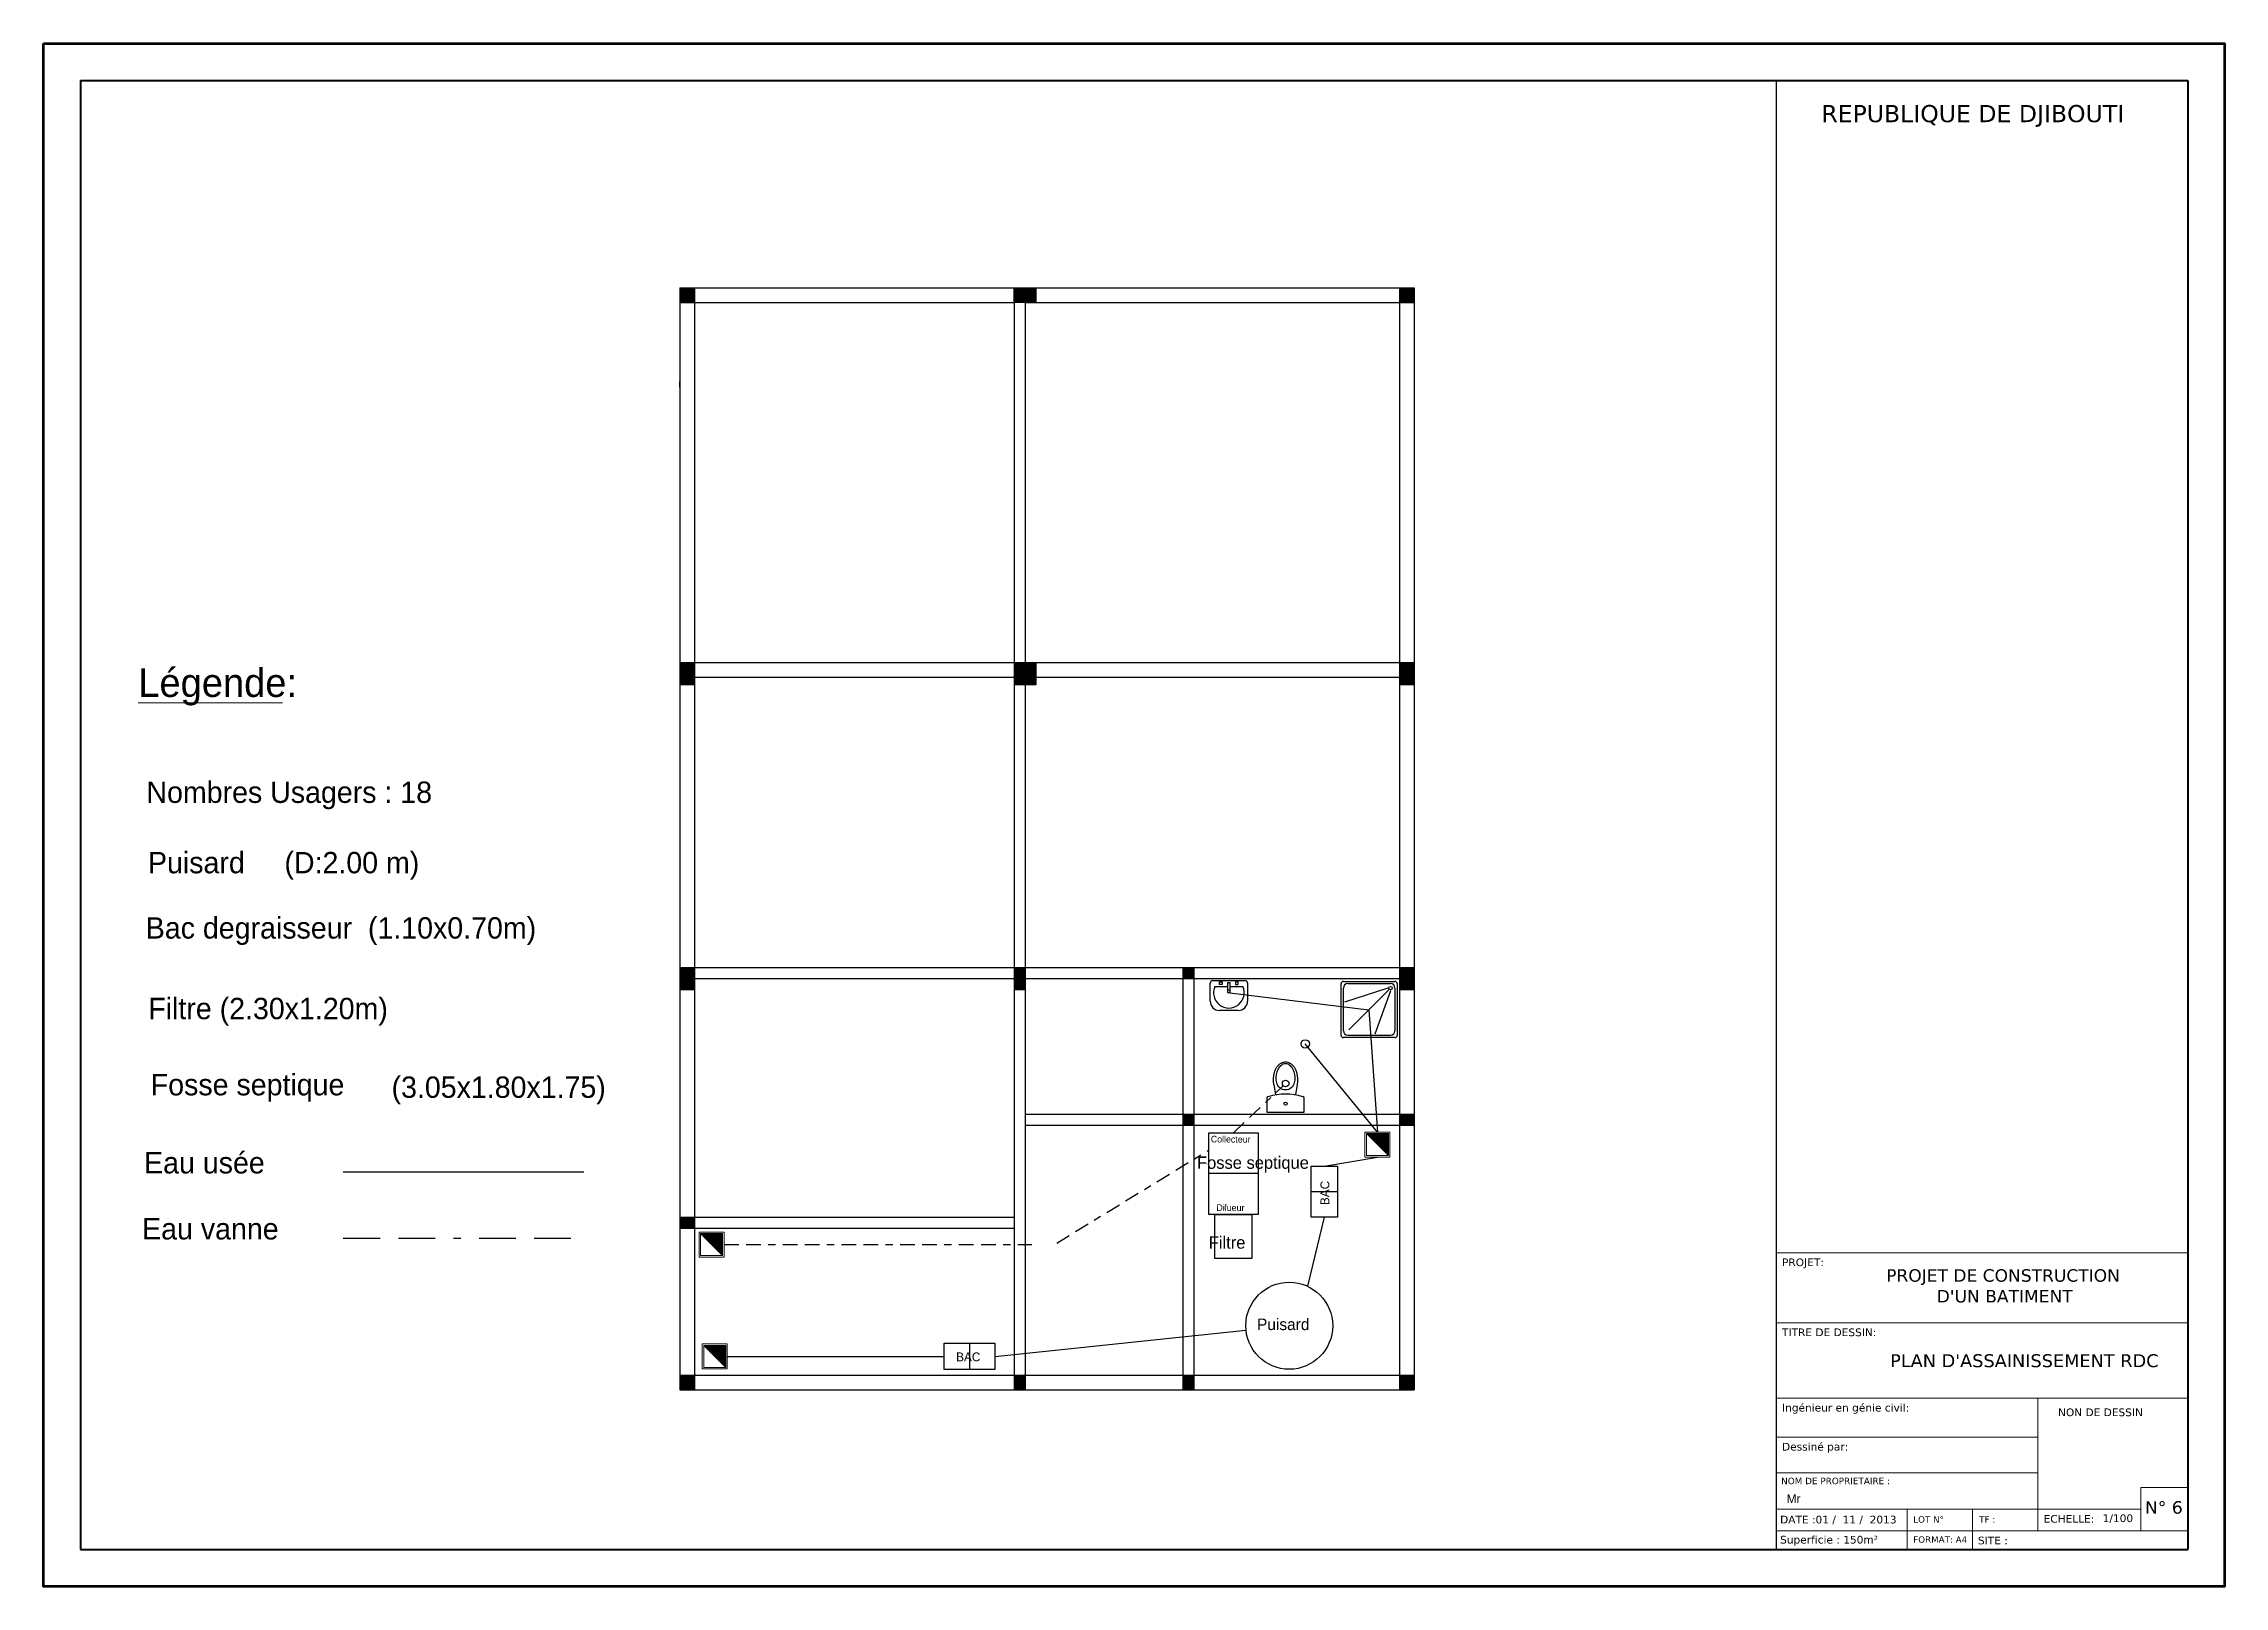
# Model space of a CAD drawing. Extents: x -110 to 3211, y -163 to 893.
# Drawn here: x 189.62 to 219.32, y 0.45 to 21.45 of the extents above; entities that cross this region are included whole.
import ezdxf

# ---------------------------------------------------------------- set-up
doc = ezdxf.new("R2010")
doc.units = 0
doc.header["$LTSCALE"] = 0.8
doc.header["$MEASUREMENT"] = 0
doc.linetypes.add('PB-EX41|BORDER4', pattern=[0.4375, 0.125, -0.0625, 0.125, -0.0625, 0, -0.0625])
doc.layers.get('0').update_dxf_attribs({"color": 5, "linetype": 'CONTINUOUS'})
doc.layers.add('Calque3', color=235, linetype='CONTINUOUS', lineweight=35)
for name, color, linetype in [('COMBLDG', 7, 'CONTINUOUS'), ('Cotation', 11, 'CONTINUOUS'), ('COTATITION', 5, 'CONTINUOUS'), ('DOORS', 1, 'CONTINUOUS'), ('ST-SANITAIRE', 180, 'CONTINUOUS'), ('WALL', 6, 'CONTINUOUS')]:
    doc.layers.add(name, color=color, linetype=linetype)
doc.styles.add('style1', font='FTLTLT.TTF', dxfattribs={"width": 0.8, "height": 30})

msp = doc.modelspace()

# ---------------------------------------------------------------- texts
at = {"layer": 'COMBLDG', "color": 7, "lineweight": 9, "attachment_point": 1}
for s, insert, char_height, width in [('\\pi1.6214;{\\fVerdana|b0|i0|c0|p34;REPUBLIQUE DE DJIBOUTI}', (212.207, 20.618, -0.623), 0.23381, 7.52173), ('{\\fVerdana|b0|i0|c0|p34;\\C55;PROJET:}', (213.293, 4.917, -0.147), 0.10489, 11.75043), ("\\pi1.5704;{\\fVerdana|b0|i0|c0|p34;PROJET DE CONSTRUCTION \\P\\pi2.259;D'UN BATIMENT }", (213.141, 4.77, 0.603), 0.16932, 6.38547), ('{\\fVerdana|b0|i0|c0|p34;\\C55;TITRE DE DESSIN:}', (213.293, 3.964, -0.147), 0.10489, 11.75043), ("{\\fVerdana|b0|i0|c0|p34;PLAN D'ASSAINISSEMENT RDC}", (214.765, 3.613, -0.663), 0.17573, 5.65342), ('{\\fVerdana|b0|i0|c0|p34;\\C55;Ingénieur en génie civil:}', (213.293, 2.938, -0.147), 0.10489, 11.75043), ('{\\fVerdana|b0|i0|c0|p34;NON DE DESSIN}', (217.052, 2.875, -0.478), 0.10489, 11.75043), ('{\\fVerdana|b0|i0|c0|p34;\\C55;Dessiné par:}', (213.293, 2.407, -0.323), 0.10489, 11.75043), ('{\\fVerdana|b0|i0|c0|p34;\\C55;NOM DE PROPRIETAIRE :}', (213.281, 1.932, -0.094), 0.08772, 9.82617), ('{\\fArial|b0|i0|c0|p34; \\fColonna MT|b0|i0|c0|p82; \\H1.143x;Mr }', (213.277, 1.706, -0.176), 0.10489, 11.75043), ('{\\fVerdana|b0|i0|c0|p34;N° 6}', (218.236, 1.613, -0.12), 0.1704, 19.08879), ('{\\fVerdana|b0|i0|c0|p34;DATE :01 /  11 /  2013}', (213.267, 1.415, -0.323), 0.10489, 11.75043), ('{\\fVerdana|b0|i0|c0|p34;LOT N° }', (215.08, 1.408, -0.228), 0.08651, 9.69138), ('{\\fVerdana|b0|i0|c0|p34;TF : }', (215.978, 1.408, -0.267), 0.08651, 9.69138), ('{\\fVerdana|b0|i0|c0|p34;ECHELLE:}', (216.856, 1.425, -0.668), 0.10489, 11.75043), ('{\\fVerdana|b0|i0|c0|p34;1/100}', (217.66, 1.433, -0.565), 0.10489, 11.75043), ('{\\fVerdana|b0|i0|c0|p34;Superficie : 150m²}', (213.267, 1.141, -0.32), 0.10489, 11.75043), ('{\\fVerdana|b0|i0|c0|p34;FORMAT: A4}', (215.08, 1.133, -0.264), 0.08651, 9.69138), ('{\\fVerdana|b0|i0|c0|p34;SITE : }', (215.961, 1.13, -0.323), 0.10489, 11.75043)]:
    msp.add_mtext(s, dxfattribs=dict(at, insert=insert, char_height=char_height, width=width))
at = {"layer": 'Cotation', "color": 5, "linetype": 'Continuous', "lineweight": 20}
for s, p in [('Collecteur', (205.513, 6.497)), ('Dilueur', (205.59, 5.564, 0.476))]:
    msp.add_text(s, height=0.09, rotation=359.4722, dxfattribs=at).set_placement(p)
at = {"layer": 'DOORS', "color": 7, "linetype": 'Continuous', "lineweight": 13, "style": 'style1'}
for s, height, p in [('Légende:', 0.3877, (190.907, 12.56, -7.109)), ('Nombres Usagers : 18 ', 0.29078, (191.018, 11.118, -7.109)), ('Puisard     (D:2.00 m)', 0.29078, (191.039, 10.16, -7.109)), ('Bac degraisseur  (1.10x0.70m)', 0.29078, (191.009, 9.271, -7.109)), ('Filtre (2.30x1.20m)', 0.29078, (191.043, 8.174, -7.109)), ('Fosse septique', 0.29078, (191.077, 7.137, -7.109)), (' (3.05x1.80x1.75)', 0.29078, (194.248, 7.103, -7.109)), ('Eau usée', 0.2908, (190.986, 6.074, -7.109)), ('Eau vanne', 0.2908, (190.959, 5.175, -7.109))]:
    msp.add_text(s, height=height, dxfattribs=at).set_placement(p)
at = {"layer": 'ST-SANITAIRE', "color": 7, "lineweight": 25, "attachment_point": 1}
for s, insert, char_height, width, rotation in [('Fosse septique', (205.326, 6.305), 0.16797, 1.67864, 359.9993), ('BAC', (207.007, 5.643), 0.1202, 0.16946, 89.9993), ('Filtre', (205.486, 5.218), 0.168, 0.23673, 359.9993), ('Puisard', (206.143, 4.099), 0.1575, 0.22195, 359.9993), ('BAC', (202.045, 3.637), 0.1202, 0.16946, 359.9993)]:
    msp.add_mtext(s, dxfattribs=dict(at, insert=insert, char_height=char_height, width=width, rotation=rotation))

# ---------------------------------------------------------------- blocks, each defined once
blk = doc.blocks.new('regar')
at = {"layer": 'Calque3', "ltscale": 0.3}
blk.add_hatch(color=0, dxfattribs=at).paths.add_polyline_path([(-7.149, 102.338), (-7.449, 102.338), (-7.149, 102.038)])
at = {"lineweight": 0, "ltscale": 0.3}
for p, q in [((-7.469, 102.358), (-7.129, 102.358)), ((-7.469, 102.018), (-7.469, 102.358)), ((-7.449, 102.338), (-7.149, 102.338)), ((-7.449, 102.038), (-7.449, 102.338)), ((-7.449, 102.338), (-7.149, 102.038)), ((-7.149, 102.338), (-7.149, 102.038)), ((-7.129, 102.358), (-7.129, 102.018)), ((-7.129, 102.018), (-7.469, 102.018)), ((-7.149, 102.038), (-7.449, 102.038))]:
    blk.add_line(p, q, dxfattribs=at)

# ---------------------------------------------------------------- linework, layer by layer
at = {"color": 5, "lineweight": 40}
for p, q in [((190.118, 20.953), (218.818, 20.953)), ((190.118, 20.953), (190.118, 0.953)), ((218.818, 20.953), (218.818, 0.953)), ((190.118, 0.953), (218.818, 0.953))]:
    msp.add_line(p, q, dxfattribs=at)
for p, q in [((205.505, 8.42), (205.505, 8.662)), ((205.543, 8.701), (205.976, 8.701)), ((205.568, 8.62), (205.747, 8.62)), ((205.632, 8.646), (205.632, 8.684)), ((205.632, 8.684), (205.67, 8.684)), ((205.67, 8.646), (205.632, 8.646)), ((205.67, 8.684), (205.67, 8.646)), ((205.747, 8.671), (205.772, 8.671)), ((205.747, 8.531), (205.747, 8.671)), ((205.772, 8.671), (205.772, 8.531)), ((205.772, 8.62), (205.951, 8.62)), ((205.887, 8.684), (205.849, 8.684)), ((205.849, 8.684), (205.849, 8.646)), ((205.849, 8.646), (205.887, 8.646)), ((205.887, 8.646), (205.887, 8.684)), ((206.015, 8.662), (206.015, 8.42)), ((207.288, 7.954), (207.288, 8.658)), ((207.319, 8.689), (208.022, 8.689)), ((207.38, 8.658), (207.961, 8.658)), ((208.053, 8.658), (208.053, 7.954)), ((205.772, 8.569), (205.747, 8.569)), ((205.772, 8.531), (205.747, 8.531)), ((207.319, 8.016), (207.319, 8.597)), ((207.923, 8.597), (207.334, 8.406)), ((207.938, 8.574), (207.395, 8.031)), ((207.961, 8.559), (207.747, 7.97)), ((208.022, 8.597), (208.022, 8.016)), ((205.887, 8.293), (205.632, 8.293)), ((208.022, 7.924), (207.319, 7.924)), ((207.961, 7.954), (207.38, 7.954)), ((206.373, 7.284), (206.397, 7.142)), ((206.689, 7.284), (206.665, 7.142)), ((206.276, 7.101), (206.276, 6.909)), ((206.276, 6.909), (206.786, 6.909)), ((206.786, 6.909), (206.786, 7.101))]:
    msp.add_line(p, q)
at = {"color": 5, "lineweight": 100}
msp.add_lwpolyline([(189.618, 21.453), (219.318, 21.453), (219.318, 0.453), (189.618, 0.453)], close=True, dxfattribs=at)
msp.add_lwpolyline([(206.373, 7.284, -0.118499), (206.38, 7.448, -0.081032), (206.415, 7.523, -0.107012), (206.472, 7.577, -0.137195), (206.531, 7.594, -0.137195), (206.591, 7.577, -0.107012), (206.648, 7.523, -0.081032), (206.683, 7.448, -0.118499), (206.689, 7.284, -0.069003)], format="xyb")
msp.add_lwpolyline([(206.411, 7.309, -0.118499), (206.417, 7.455, -0.081032), (206.447, 7.519, -0.107012), (206.492, 7.561, -0.137195), (206.531, 7.572, -0.137195), (206.57, 7.561, -0.107012), (206.615, 7.519, -0.081032), (206.645, 7.455, -0.118499), (206.651, 7.309, -0.820787)], format="xyb", close=True)
for centre, radius in [((207.961, 8.597), 0.023), ((206.8, 7.837), 0.0573), ((206.533, 7.297), 0.045), ((206.533, 7.024), 0.02)]:
    msp.add_circle(centre, radius)
for centre, radius, start, end in [((205.543, 8.662), 0.0382, 90, 180), ((205.76, 8.535), 0.209, 156.067, 23.933), ((205.976, 8.662), 0.0382, 0, 90), ((207.319, 8.658), 0.0306, 90, 180), ((207.38, 8.597), 0.0612, 90, 180), ((207.961, 8.597), 0.0612, 0, 90), ((208.022, 8.658), 0.0306, 0, 90), ((205.632, 8.42), 0.127, 180, 270), ((205.887, 8.42), 0.127, 270, 0), ((207.319, 7.954), 0.0306, 180, 270), ((207.38, 8.016), 0.0612, 180, 270), ((207.961, 8.016), 0.0612, 270, 0), ((208.022, 7.954), 0.0306, 270, 0), ((206.531, 6.366), 0.789, 72.57, 107.4367), ((206.295, 7.101), 0.0185, 90.0033, 180.0033), ((206.768, 7.101), 0.0185, 0.0033, 90.0033)]:
    msp.add_arc(centre, radius, start, end)
at = {"layer": 'COMBLDG', "color": 7, "lineweight": 30}
msp.add_line((213.218, 0.953), (213.218, 20.953), dxfattribs=at)
at = {"layer": 'COMBLDG', "color": 7, "lineweight": 9}
for p, q in [((213.218, 4.995, 0.176), (218.818, 4.995, -0.565)), ((213.218, 4.042, 0.176), (218.818, 4.042, -0.565)), ((213.218, 3.016, 0.176), (218.818, 3.016, -0.565)), ((216.775, 3.016, -0.295), (216.775, 1.208, -0.532)), ((213.219, 2.485, 0), (216.775, 2.485, -0.47)), ((213.218, 1.997, 0.176), (216.775, 1.997, -0.295)), ((218.179, 1.797, -1.065), (218.818, 1.797, -1.13)), ((218.179, 1.797, 0), (218.179, 1.208, 0)), ((213.218, 1.502), (218.179, 1.502, -0.5)), ((214.997, 1.502, 0.039), (214.997, 0.953, -0.033)), ((215.886, 0.953, 0), (215.886, 1.502, 0)), ((213.218, 1.208, 0), (218.818, 1.208))]:
    msp.add_line(p, q, dxfattribs=at)
at = {"layer": 'COTATITION', "color": 5, "lineweight": 30, "ltscale": 0.3}
for p, q in [((206.157, 6.072), (205.485, 6.072)), ((206.879, 5.827), (207.24, 5.827)), ((202.228, 3.765), (202.228, 3.404))]:
    msp.add_line(p, q, dxfattribs=at)
at = {"layer": 'DOORS', "color": 7, "linetype": 'Continuous', "lineweight": 13}
msp.add_line((190.907, 12.482, -7.109), (192.872, 12.482, -7.109), dxfattribs=at)
at = {"layer": 'ST-SANITAIRE', "color": 1, "lineweight": 30, "ltscale": 0.3}
for p, q in [((205.772, 8.531), (207.667, 8.303)), ((207.667, 8.303), (207.783, 6.637)), ((207.783, 6.637), (206.8, 7.837)), ((207.059, 6.172), (207.783, 6.297)), ((193.699, 6.098, -7.109), (196.976, 6.098, -7.109)), ((207.059, 5.481), (206.829, 4.539)), ((202.574, 3.584), (205.993, 3.939)), ((198.927, 3.584), (201.883, 3.584))]:
    msp.add_line(p, q, dxfattribs=at)
at = {"layer": 'ST-SANITAIRE', "color": 6, "linetype": 'PB-EX41|BORDER4', "lineweight": 30, "ltscale": 2}
for p, q in [((205.821, 6.629), (206.5, 7.266)), ((203.415, 5.126), (205.485, 6.391)), ((198.884, 5.105), (203.075, 5.105))]:
    msp.add_line(p, q, dxfattribs=at)
at = {"layer": 'ST-SANITAIRE', "linetype": 'PB-EX41|BORDER4', "lineweight": 30, "ltscale": 5}
msp.add_line((193.699, 5.194, -7.109), (196.993, 5.194, -7.109), dxfattribs=at)
at = {"layer": 'ST-SANITAIRE', "color": 5, "linetype": 'Continuous', "lineweight": 30}
for points in [[(206.157, 5.516), (205.485, 5.516), (205.485, 6.629), (206.157, 6.629)], [(207.24, 5.481), (206.879, 5.481), (206.879, 6.172), (207.24, 6.172)], [(206.073, 4.914), (205.569, 4.914), (205.569, 5.516), (206.073, 5.516)], [(201.883, 3.404), (201.883, 3.765), (202.574, 3.765), (202.574, 3.404)]]:
    msp.add_lwpolyline(points, close=True, dxfattribs=at)
msp.add_circle((206.582, 4.001), 0.592, dxfattribs=at)
at = {"layer": 'WALL', "color": 7}
for p, q in [((198.283, 18.129), (198.283, 3.129)), ((198.283, 18.129), (208.283, 18.129)), ((198.283, 18.129), (198.283, 4.304)), ((198.483, 18.129), (198.483, 3.129)), ((202.834, 18.129), (202.834, 3.129)), ((202.834, 17.929), (202.834, 18.129)), ((203.134, 17.929), (203.134, 18.129)), ((208.083, 18.129), (208.083, 3.129)), ((208.283, 18.129), (208.283, 7.779)), ((198.283, 17.929), (202.834, 17.929)), ((202.984, 17.929), (202.834, 17.929)), ((202.984, 17.929), (202.834, 17.929)), ((202.984, 17.929), (208.283, 17.929)), ((202.984, 17.929), (202.984, 13.029)), ((208.083, 17.929), (208.283, 17.929)), ((198.283, 16.929), (198.283, 16.854)), ((198.283, 16.929), (198.283, 16.854)), ((198.283, 16.779), (198.283, 16.854)), ((198.283, 16.779), (198.283, 16.854)), ((198.283, 13.029), (208.283, 13.029)), ((198.483, 12.829), (202.834, 12.829)), ((203.134, 12.729), (203.134, 13.029)), ((203.134, 12.829), (208.083, 12.829)), ((198.283, 12.729), (198.483, 12.729)), ((202.834, 12.729), (203.134, 12.729)), ((202.984, 12.729), (202.984, 3.129)), ((208.083, 12.729), (208.283, 12.729)), ((198.283, 8.879), (208.283, 8.879)), ((198.483, 8.729), (202.834, 8.729)), ((202.834, 8.879), (202.984, 8.879)), ((202.984, 8.729), (208.083, 8.729)), ((205.133, 8.879), (205.133, 3.129)), ((205.283, 8.879), (205.283, 3.129)), ((198.283, 8.579), (198.483, 8.579)), ((202.834, 8.579), (202.984, 8.579)), ((208.283, 7.779), (208.283, 3.129)), ((202.984, 6.879), (208.083, 6.879)), ((208.083, 6.879), (208.283, 6.879)), ((202.984, 6.729), (208.083, 6.729)), ((208.083, 6.729), (208.283, 6.729)), ((198.283, 5.479), (202.834, 5.479)), ((198.283, 5.329), (202.834, 5.329)), ((198.283, 3.329), (208.283, 3.329)), ((198.283, 3.129), (208.283, 3.129))]:
    msp.add_line(p, q, dxfattribs=at)
at = {"layer": 'WALL'}
msp.add_line((208.083, 8.579), (208.283, 8.579), dxfattribs=at)
at = {"layer": 'WALL', "color": 7}
for points in [[(198.283, 17.929), (198.483, 17.929), (198.283, 18.129), (198.483, 18.129)], [(202.834, 17.929), (203.134, 17.929), (202.834, 18.129), (203.134, 18.129)], [(208.083, 17.929), (208.283, 17.929), (208.083, 18.129), (208.283, 18.129)], [(198.283, 12.729), (198.483, 12.729), (198.283, 13.029), (198.483, 13.029)], [(202.834, 12.729), (203.134, 12.729), (202.834, 13.029), (203.134, 13.029)], [(208.083, 12.729), (208.283, 12.729), (208.083, 13.029), (208.283, 13.029)], [(198.283, 8.879), (198.483, 8.879), (198.283, 8.579), (198.483, 8.579)], [(202.834, 8.879), (202.984, 8.879), (202.834, 8.579), (202.984, 8.579)], [(205.133, 8.879), (205.283, 8.879), (205.133, 8.729), (205.283, 8.729)], [(208.083, 8.879), (208.283, 8.879), (208.083, 8.579), (208.283, 8.579)], [(205.133, 6.729), (205.283, 6.729), (205.133, 6.879), (205.283, 6.879)], [(208.083, 6.729), (208.283, 6.729), (208.083, 6.879), (208.283, 6.879)], [(198.283, 5.329), (198.483, 5.329), (198.283, 5.479), (198.483, 5.479)], [(198.283, 3.129), (198.483, 3.129), (198.283, 3.329), (198.483, 3.329)], [(202.834, 3.129), (202.984, 3.129), (202.834, 3.329), (202.984, 3.329)], [(205.133, 3.129), (205.283, 3.129), (205.133, 3.329), (205.283, 3.329)], [(208.083, 3.129), (208.283, 3.129), (208.083, 3.329), (208.283, 3.329)]]:
    msp.add_solid(points, dxfattribs=at)

# ---------------------------------------------------------------- block references
at = {"layer": 'ST-SANITAIRE', "color": 7, "lineweight": 25}
for p in [(215.081, -95.721), (206.013, -97.083), (206.056, -98.604)]:
    msp.add_blockref('regar', p, dxfattribs=at)

msp.set_redraw_order([(e.dxf.handle, doc.entitydb.next_handle()) for e in msp.query("TEXT MTEXT ATTDEF DIMENSION ARC_DIMENSION")])  # texts and dimensions are drawn at this point

doc.saveas('drawing.dxf')
